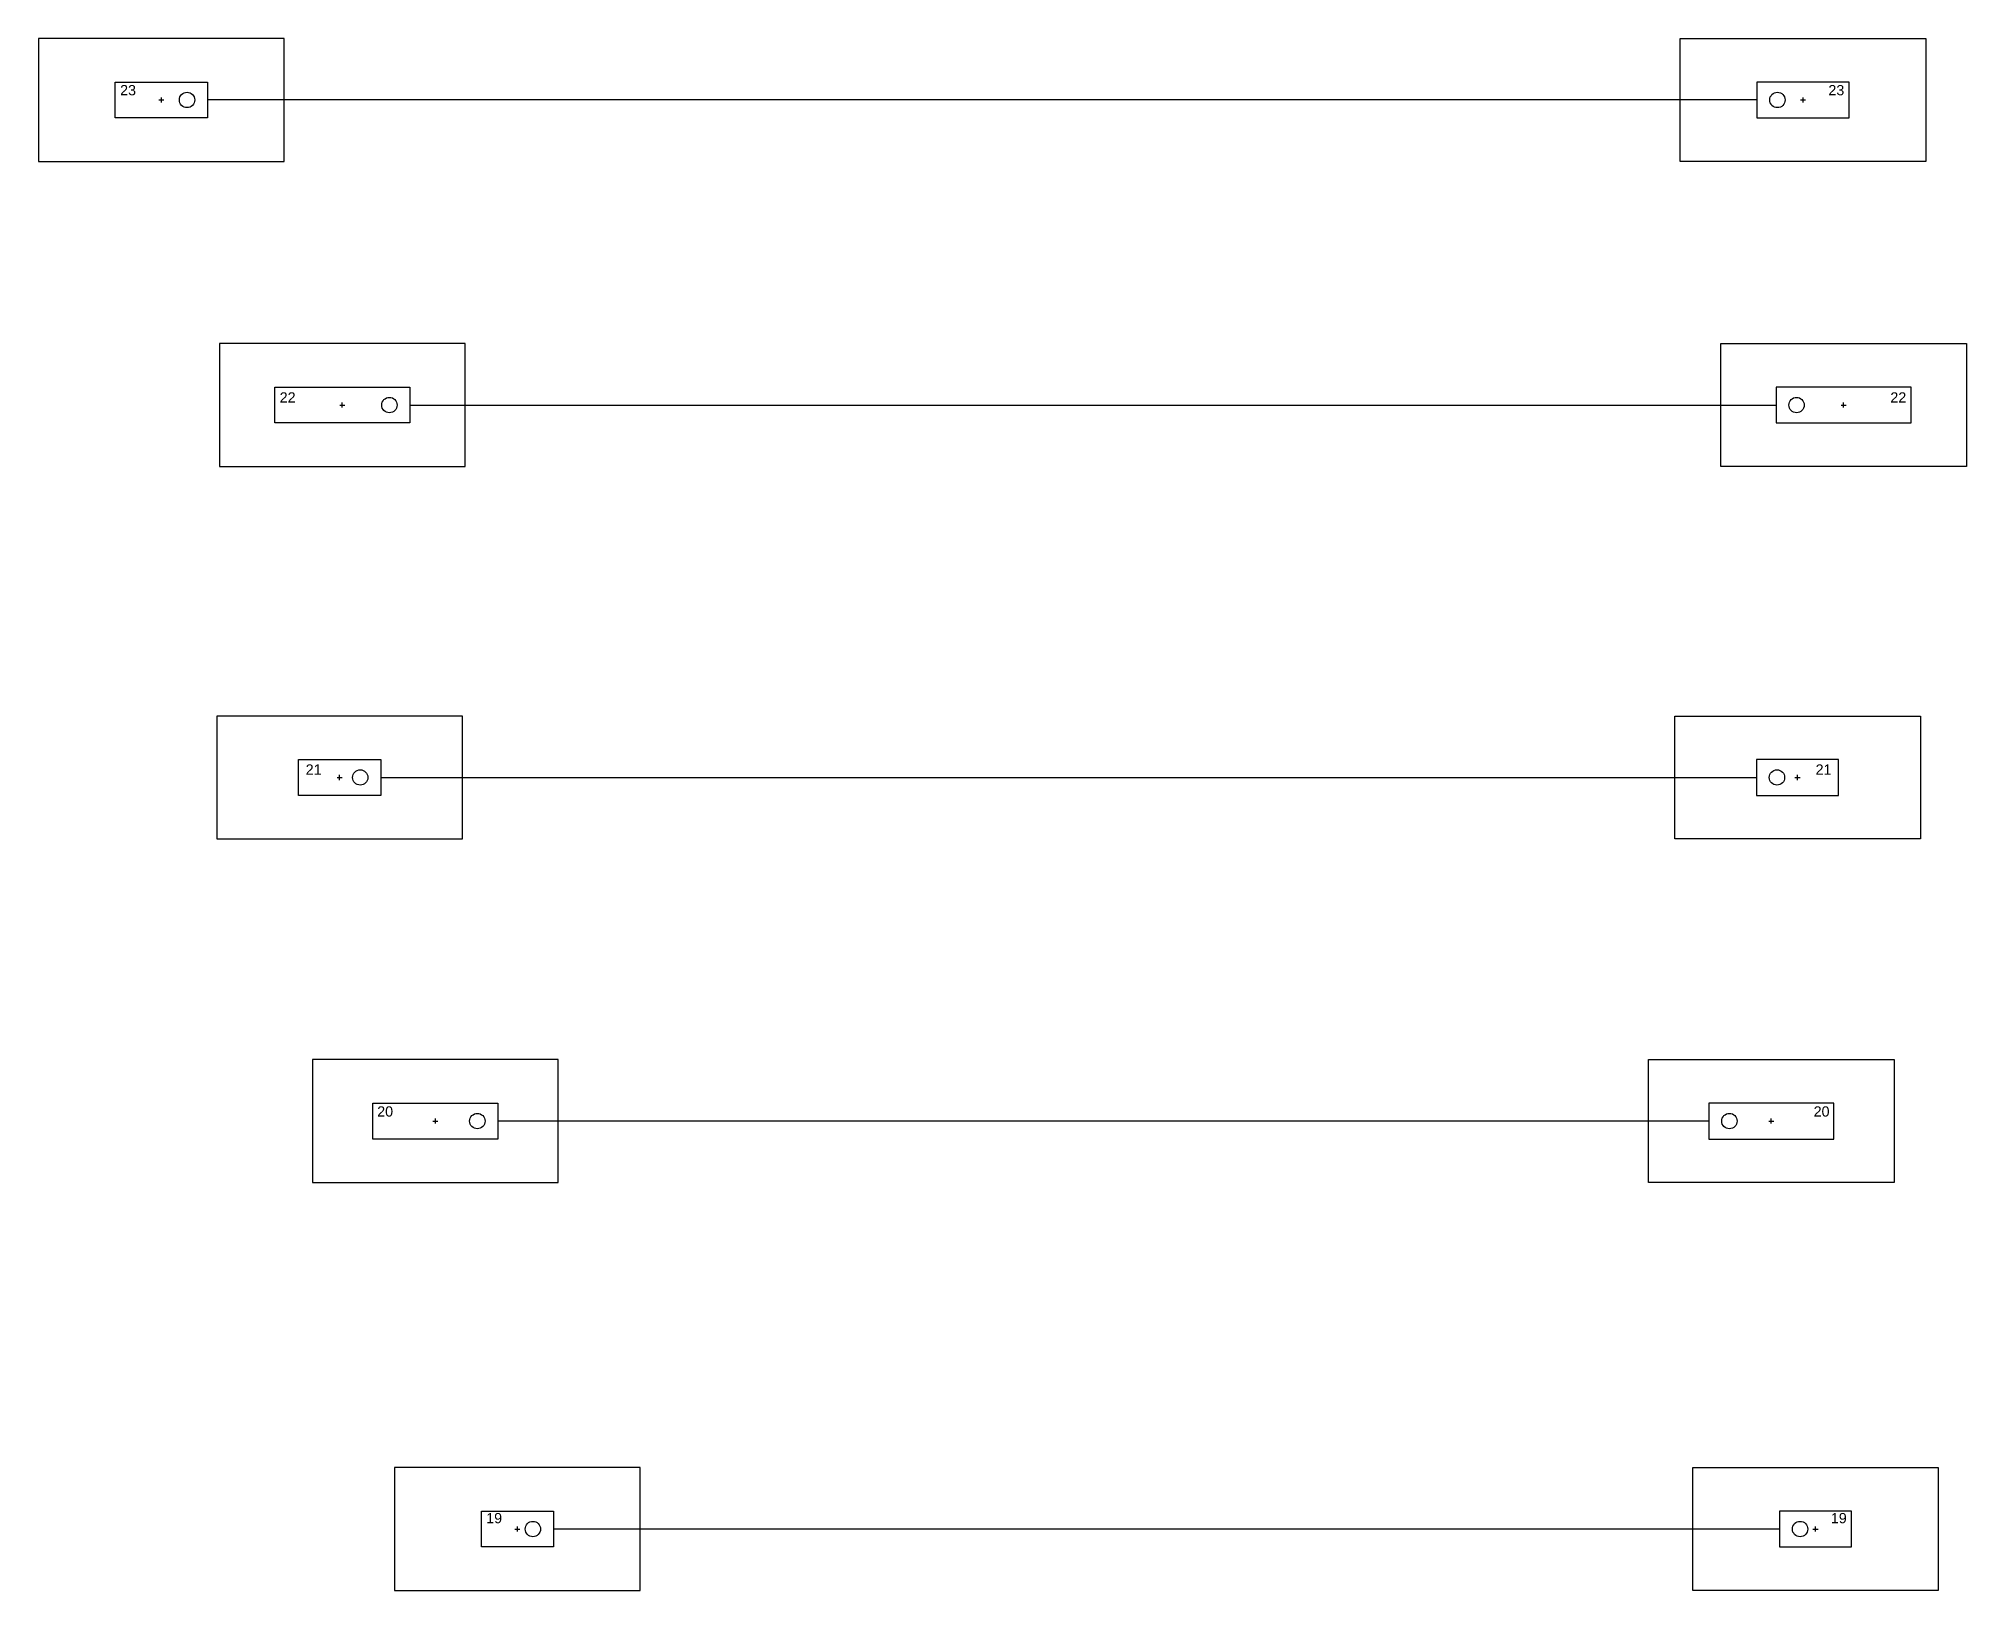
# Model space of a CAD drawing. Header units: inches. Extents: x -1683 to 11264, y -1696 to 4470.
# Drawn here: x 987.2 to 1364, y 3586.1 to 3889.3 of the extents above; entities that cross this region are included whole.
import ezdxf

# ---------------------------------------------------------------- set-up
doc = ezdxf.new("R2010")
doc.units = ezdxf.units.IN
doc.header["$MEASUREMENT"] = 0
doc.header["$PDMODE"] = 2
doc.header["$PDSIZE"] = 0.5
doc.layers.add('Anchoring', color=1, linetype='Continuous')
doc.layers.add('Annotation', color=7, linetype='Continuous', lineweight=9)
doc.styles.get("Standard").update_dxf_attribs({"font": 'Arial.ttf'})

msp = doc.modelspace()

# ---------------------------------------------------------------- texts
at = {"layer": 'Annotation', "char_height": 2}
for s, insert, attachment_point in [('23', (1003.146, 3880.207), 1), ('23', (1340.15, 3880.207), 3), ('22', (1034.336, 3820.17), 1), ('22', (1352.26, 3820.17), 3), ('21', (1039.42, 3747.469), 1), ('21', (1337.649, 3747.469), 3), ('20', (1053.393, 3680.652), 1), ('20', (1337.261, 3680.652), 3), ('19', (1074.699, 3601.189), 1), ('19', (1340.629, 3601.189), 3)]:
    msp.add_mtext_dynamic_manual_height_columns(s, width=4, gutter_width=1, heights=[0], dxfattribs=dict(at, insert=insert, attachment_point=attachment_point))

# ---------------------------------------------------------------- linework, layer by layer
for p, q in [((1323.073, 3877.287), (1020.223, 3877.287)), ((1059.752, 3817.68), (1326.844, 3817.68)), ((1054.078, 3744.911), (1322.99, 3744.911)), ((1313.678, 3677.78), (1076.976, 3677.78)), ((1327.502, 3598.066), (1087.825, 3598.066))]:
    msp.add_line(p, q)
at = {"layer": 'Anchoring'}
for points in [[(987.204, 3889.287), (987.204, 3865.287), (1035.204, 3865.287), (1035.204, 3889.287)], [(1356.092, 3889.287), (1356.092, 3865.287), (1308.092, 3865.287), (1308.092, 3889.287)], [(1002.186, 3880.787), (1020.223, 3880.787), (1020.223, 3873.787), (1002.186, 3873.787)], [(1341.111, 3880.787), (1323.073, 3880.787), (1323.073, 3873.787), (1341.111, 3873.787)], [(1022.573, 3829.68), (1022.573, 3805.68), (1070.573, 3805.68), (1070.573, 3829.68)], [(1364.023, 3829.68), (1364.023, 3805.68), (1316.023, 3805.68), (1316.023, 3829.68)], [(1033.394, 3821.18), (1059.752, 3821.18), (1059.752, 3814.18), (1033.394, 3814.18)], [(1353.202, 3821.18), (1326.844, 3821.18), (1326.844, 3814.18), (1353.202, 3814.18)], [(1022.056, 3756.911), (1022.056, 3732.911), (1070.056, 3732.911), (1070.056, 3756.911)], [(1355.012, 3756.911), (1355.012, 3732.911), (1307.012, 3732.911), (1307.012, 3756.911)], [(1038.034, 3748.411), (1054.078, 3748.411), (1054.078, 3741.411), (1038.034, 3741.411)], [(1339.034, 3748.411), (1322.99, 3748.411), (1322.99, 3741.411), (1339.034, 3741.411)], [(1040.772, 3689.78), (1040.772, 3665.78), (1088.772, 3665.78), (1088.772, 3689.78)], [(1349.881, 3689.78), (1349.881, 3665.78), (1301.881, 3665.78), (1301.881, 3689.78)], [(1052.569, 3681.291), (1076.976, 3681.291), (1076.976, 3674.27), (1052.569, 3674.27)], [(1338.085, 3681.291), (1313.678, 3681.291), (1313.678, 3674.27), (1338.085, 3674.27)], [(1056.805, 3610.066), (1056.805, 3586.066), (1104.805, 3586.066), (1104.805, 3610.066)], [(1358.522, 3610.066), (1358.522, 3586.066), (1310.522, 3586.066), (1310.522, 3610.066)], [(1073.784, 3601.566), (1087.825, 3601.566), (1087.825, 3594.566), (1073.784, 3594.566)], [(1341.543, 3601.566), (1327.502, 3601.566), (1327.502, 3594.566), (1341.543, 3594.566)]]:
    msp.add_lwpolyline(points, close=True, dxfattribs=at)
for centre in [(1016.223, 3877.287), (1327.073, 3877.287), (1055.776, 3817.68), (1330.82, 3817.68), (1050.078, 3744.911), (1326.99, 3744.911), (1072.967, 3677.78), (1317.687, 3677.78), (1083.825, 3598.066), (1331.502, 3598.066)]:
    msp.add_circle(centre, 1.5, dxfattribs=at)
for p in [(1011.204, 3877.287), (1332.092, 3877.287), (1046.573, 3817.68), (1340.023, 3817.68), (1046.056, 3744.911), (1331.012, 3744.911), (1064.772, 3677.78), (1325.881, 3677.78), (1080.805, 3598.066), (1334.522, 3598.066)]:
    msp.add_point(p, dxfattribs=at)

msp.set_redraw_order([(e.dxf.handle, doc.entitydb.next_handle()) for e in msp.query("TEXT MTEXT ATTDEF DIMENSION ARC_DIMENSION")])  # texts and dimensions are drawn at this point

doc.saveas('drawing.dxf')
